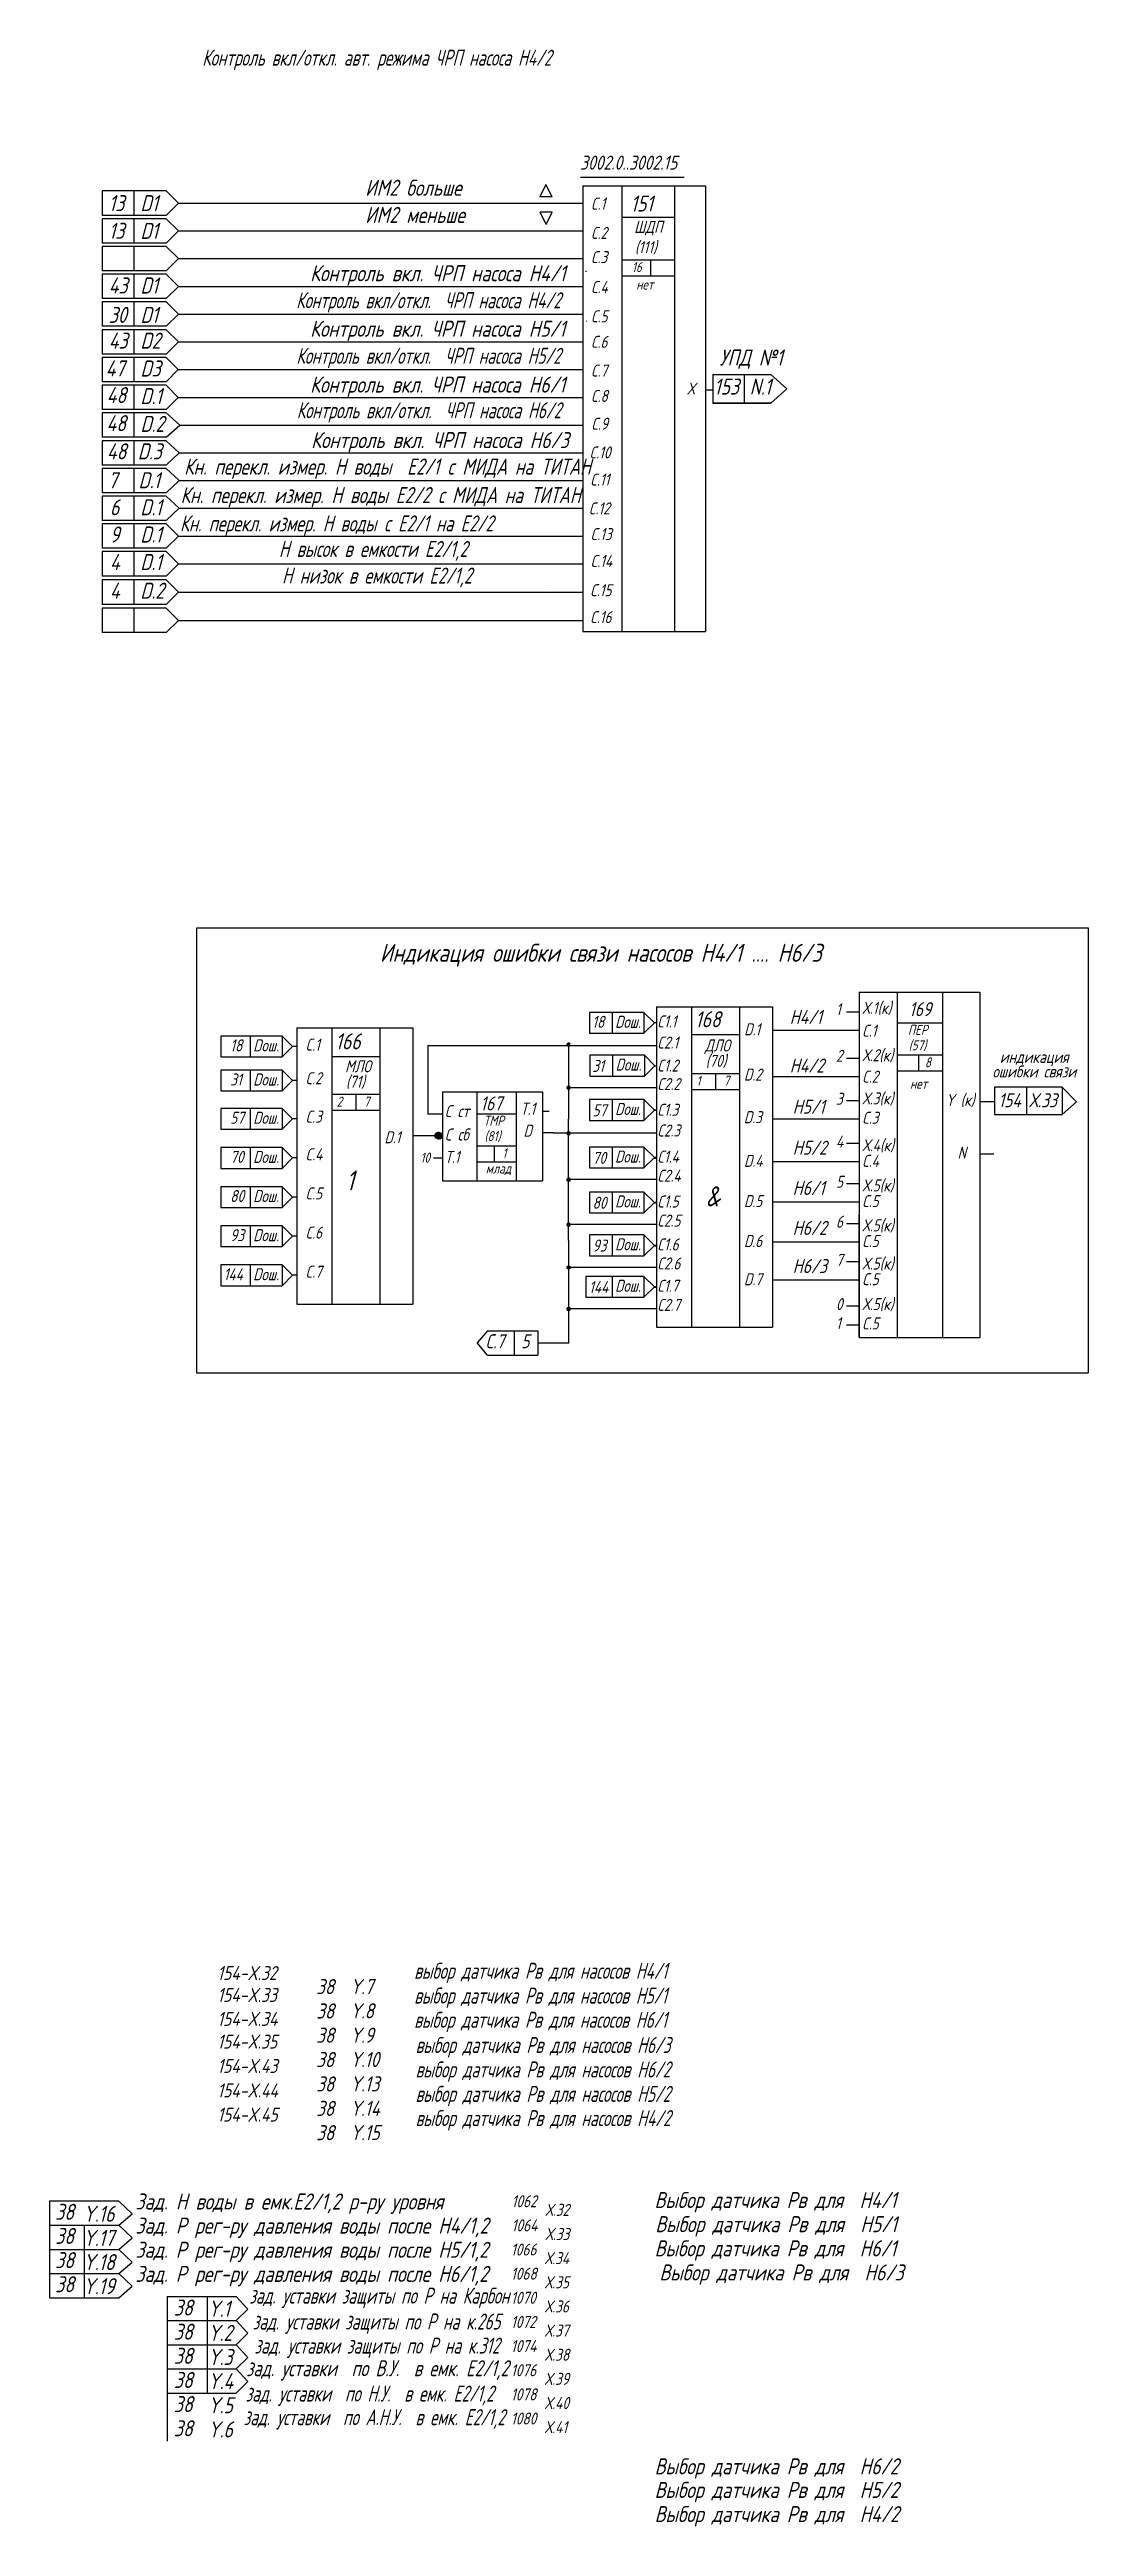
# Model space of a CAD drawing. Header units: millimetres. Extents: x -1319 to 705, y 574 to 3169.
# Drawn here: x 445 to 705, y 1069 to 1687 of the extents above; entities that cross this region are included whole.
import ezdxf

# ---------------------------------------------------------------- set-up
doc = ezdxf.new("R2010")
doc.units = ezdxf.units.MM
doc.layers.add('Текст', color=7, linetype='Continuous', lineweight=50)
doc.styles.add('GOST тип А', font='GOST_A.TTF', dxfattribs={"oblique": 15})
doc.styles.add('АСУТП', font='GOST_A.TTF', dxfattribs={"oblique": 15, "height": 2.5})

msp = doc.modelspace()

# ---------------------------------------------------------------- texts
at = {"style": 'АСУТП', "oblique": 15}
for s, p in [('18', (580.9, 1443.4)), ('Dош.', (586.63, 1443.4)), ('1', (641.75, 1446.55)), ('18', (490.56, 1437.53)), ('Dош.', (496.3, 1437.53)), ('31', (580.94, 1432.4)), ('Dош.', (586.76, 1432.72)), ('2', (641.75, 1434.92)), ('ошибки связи', (680.84, 1431.01)), ('индикация ', (682.66, 1434.64)), ('31', (490.56, 1429.01)), ('Dош.', (496.3, 1429.01)), ('57', (490.56, 1419.46)), ('Dош.', (496.3, 1419.46)), ('57', (581, 1421.33)), ('Dош.', (586.63, 1421.65)), ('3', (641.75, 1424.19)), ('4', (641.75, 1413.52)), ('70', (490.56, 1409.7)), ('Dош.', (496.3, 1409.7)), ('70', (581, 1409.46)), ('Dош.', (586.63, 1409.79)), ('80', (490.56, 1399.94)), ('Dош.', (496.3, 1399.94)), ('5', (641.75, 1403.5)), ('80', (581, 1398.26)), ('Dош.', (586.63, 1398.58)), ('93', (490.56, 1390.17)), ('Dош.', (496.3, 1390.17)), ('93', (581, 1387.57)), ('Dош.', (586.63, 1387.89)), ('6', (641.75, 1393.53)), ('7', (641.75, 1384)), ('144', (488.93, 1380.41)), ('Dош.', (496.3, 1380.41)), ('144', (580.11, 1377.23)), ('Dош.', (586.63, 1377.55)), ('0', (641.75, 1372.98)), ('1', (641.75, 1368.22))]:
    msp.add_text(s, height=3, dxfattribs=at).set_placement(p)
at = {"layer": 'Текст', "color": 7, "lineweight": 15, "style": 'GOST тип А', "oblique": 15}
for s, width, p in [('Контроль вкл/откл. авт. режима ЧРП насоса Н4/2', 0.85, (483.59, 1683.46)), ('Контроль вкл/откл.  ЧРП насоса Н4/2', 0.85, (507.03, 1622.93)), ('Контроль вкл/откл.  ЧРП насоса Н5/2', 0.85, (507.08, 1609.08)), ('Контроль вкл/откл.  ЧРП насоса Н6/2', 0.85, (507.19, 1595.48)), ('Кн. перекл. измер. Н воды  Е2/1 c МИДА на ТИТАН   ', 0.95, (479.07, 1581.43)), ('Кн. перекл. измер. Н воды Е2/2 с МИДА на ТИТАН  ', 0.95, (478.2, 1574.33)), (' Кн. перекл. измер. Н воды c Е2/1 на Е2/2   ', 0.9, (476.19, 1567.26)), ('Н высок в емкости Е2/1,2', 0.9, (502.73, 1560.88)), ('Н низок в емкости Е2/1,2', 0.9, (503.5, 1554.25)), ('выбор датчика Рв для насосов Н4/1', 0.85, (536.49, 1206.13)), ('выбор датчика Рв для насосов Н5/1', 0.85, (536.49, 1199.94)), ('выбор датчика Рв для насосов Н6/1', 0.85, (536.49, 1193.9)), ('выбор датчика Рв для насосов Н6/3', 0.85, (536.83, 1187.61)), ('выбор датчика Рв для насосов Н6/2', 0.85, (536.83, 1181.51)), ('выбор датчика Рв для насосов Н5/2', 0.85, (536.83, 1175.42)), ('выбор датчика Рв для насосов Н4/2', 0.85, (536.83, 1169.37)), ('зад. уставки защиты по Р на Карбон', 0.85, (495.31, 1125.08)), ('зад. уставки защиты по Р на к.265 ', 0.85, (496.17, 1118.62)), ('зад. уставки защиты по Р на к.312 ', 0.85, (496.61, 1112.61)), ('зад. уставки  по В.У.  в емк. Е2/1,2', 0.9, (494.59, 1106.97)), ('зад. уставки  по Н.У.  в емк. Е2/1,2', 0.85, (494.39, 1100.65)), ('зад. уставки  по А.Н.У.  в емк. Е2/1,2', 0.85, (493.91, 1094.76))]:
    msp.add_text(s, height=4, dxfattribs=dict(at, width=width)).set_placement(p)
for s, height, p in [('3002.0..3002.15', 3.5, (577.88, 1657.52)), ('13', 4, (460.26, 1647.17)), ('D1', 4, (468.17, 1647.17)), ('ИМ2 больше ', 4, (524.27, 1651)), ('С.1', 3, (580.65, 1647.54)), ('151', 4, (590.48, 1647.06)), ('13', 4, (460.26, 1640.25)), ('D1', 4, (468.17, 1640.25)), ('ИМ2 меньше ', 4, (524.27, 1644.22)), ('ШДП', 3, (591.39, 1641.75)), ('С.2', 3, (580.65, 1640.24)), ('(111)', 3, (591.59, 1636.68)), ('Контроль вкл. ЧРП насоса Н4/1', 4, (510.52, 1629.67)), ('С.3', 3, (580.65, 1634.21)), ('16', 2.5, (590.82, 1631.95)), ('43', 4, (460.26, 1626.62)), ('D1', 4, (468.17, 1626.62)), ('С.4', 3, (580.65, 1626.74)), ('нет', 2.5, (591.92, 1627.61)), ('30', 4, (460.26, 1619.28)), ('D1', 4, (468.17, 1619.28)), ('Контроль вкл. ЧРП насоса Н5/1', 4, (510.52, 1615.83)), ('С.5', 3, (580.65, 1619.43)), ('43', 4, (460.26, 1612.85)), ('D2', 4, (468.17, 1612.85)), ('С.6', 3, (580.65, 1613.06)), ('47', 4, (459.5, 1605.91)), ('D3', 4, (468.17, 1605.91)), ('С.7', 3, (580.65, 1605.89)), ('УПД №1', 4, (612.72, 1608.63)), ('48', 4, (459.75, 1599.27)), ('D.1', 4, (468.17, 1599.02)), ('Контроль вкл. ЧРП насоса Н6/1', 4, (510.52, 1601.89)), ('С.8', 3, (580.65, 1599.56)), ('Х', 3, (604.63, 1601.4)), ('153', 4, (611.32, 1601.39)), ('N.1', 4, (620.23, 1601.39)), ('48', 4, (459.7, 1592.27)), ('D.2', 4, (468.17, 1592.09)), ('С.9', 3, (580.74, 1592.62)), ('48', 4, (459.79, 1585.24)), ('D.3', 4, (467.5, 1585.24)), ('Контроль вкл. ЧРП насоса Н6/3', 4, (510.76, 1588.04)), ('С.10', 3, (580.29, 1585.47)), ('7', 4, (460.1, 1578.02)), ('D.1', 4, (467.69, 1578.02)), ('С.11', 3, (580.47, 1578.69)), ('6', 4, (460.55, 1571.28)), ('D.1', 4, (468.14, 1571.28)), ('С.12', 3, (580.11, 1571.51)), ('9', 4, (460.55, 1564.49)), ('D.1', 4, (468.14, 1564.49)), ('С.13', 3, (580.55, 1565.09)), ('4', 4, (460.55, 1557.61)), ('D.1', 4, (468.14, 1557.61)), ('С.14', 3, (580.55, 1558.38)), ('4', 4, (460.55, 1550.47)), ('D.2', 4, (468.14, 1550.47)), ('С.15', 3, (580.44, 1551.09)), ('С.16', 3, (580.44, 1544.38)), ('Индикация ошибки связи насосов Н4/1 .... Н6/3', 4.5, (527.94, 1459.87)), ('С1.1', 3, (597.19, 1443.51)), (' Н4/1 ', 3.5, (628.43, 1444.37)), ('Х.1(к) ', 3, (648.33, 1446.87)), ('С.1', 3, (509.41, 1437.71)), ('С2.1', 3, (597.19, 1438.22)), ('ДЛО', 3, (609.04, 1437.5)), ('D.1', 3, (618.85, 1441.54)), ('С.1', 3, (648.33, 1441.18)), ('ПЕР', 2.5, (659.72, 1441.64)), ('(57)', 2.5, (659.93, 1437.81)), ('MЛО', 3, (519.25, 1432.3)), ('С1.2', 3, (597.19, 1432.48)), ('(70)', 3, (609.25, 1433.66)), (' Н4/2 ', 3.5, (628.43, 1432.24)), ('Х.2(к) ', 3, (648.33, 1435.07)), ('8', 2.5, (663.95, 1433.54)), ('С.2', 3, (509.41, 1429.33)), ('(71)', 3, (519.46, 1428.46)), ('С2.2', 3, (597.19, 1427.87)), ('1', 2.5, (606.93, 1428.93)), ('7', 2.5, (613.71, 1428.93)), ('D.2', 3, (618.8, 1430.23)), ('Х.3(к) ', 3, (648.33, 1424.29)), ('С.2', 3, (648.33, 1429.72)), ('нет', 2.5, (660.26, 1428.19)), ('С.3', 3, (509.41, 1419.74)), ('2', 2.5, (517.14, 1423.73)), ('7', 2.5, (523.92, 1423.73)), ('С ст', 3, (544.16, 1421.11)), ('ТМР', 2.5, (553.82, 1418.97)), ('Т.1', 3, (563.06, 1421.74)), ('С1.3', 3, (597.19, 1421.46)), ('D.3', 3, (618.76, 1419.61)), (' Н5/1 ', 3.5, (629.16, 1421.97)), ('С.3', 3, (648.33, 1419.47)), ('Y (к)', 3, (669.15, 1423.89)), ('154', 3.5, (682.31, 1423.58)), ('Х.33', 3.5, (689.95, 1423.58)), ('D.1', 3, (529.06, 1414.59)), ('С сб', 3, (544.16, 1415.28)), ('(81)', 2.5, (554.02, 1415.13)), ('D', 3, (563.77, 1416.24)), ('С2.3', 3, (597.19, 1416.28)), (' Н5/2 ', 3.5, (629.16, 1411.73)), ('Х.4(к) ', 3, (648.33, 1412.61)), ('С.4', 3, (509.41, 1410.34)), ('10', 2.5, (538.04, 1409.77)), ('Т.1', 3, (544.16, 1409.69)), ('1', 2.5, (558.49, 1410.87)), ('С1.4', 3, (597.19, 1409.76)), ('D.4', 3, (618.8, 1408.71)), ('С.4', 3, (648.33, 1408.71)), ('N', 3, (672.12, 1410.77)), ('С.5', 3, (509.41, 1400.58)), ('1', 5, (519.47, 1402.83)), ('млад', 2.5, (554.36, 1407.05)), ('С2.4', 3, (597.19, 1405)), ('&', 5, (609.26, 1398.85)), (' Н6/1 ', 3.5, (629.16, 1401.7)), ('Х.5(к) ', 3, (648.33, 1402.59)), ('С1.5', 3, (597.19, 1398.56)), ('С2.5', 3, (597.19, 1393.8)), ('D.5', 3, (618.8, 1398.68)), ('С.5', 3, (648.33, 1398.68)), ('С.6', 3, (509.41, 1390.82)), ('С1.6', 3, (597.19, 1387.86)), ('D.6', 3, (618.8, 1388.71)), (' Н6/2 ', 3.5, (629.16, 1391.73)), ('Х.5(к) ', 3, (648.33, 1392.62)), ('С.5', 3, (648.33, 1388.71)), ('С2.6', 3, (597.19, 1383.11)), (' Н6/3 ', 3.5, (629.16, 1382.2)), ('Х.5(к) ', 3, (648.33, 1383.09)), ('С.7', 3, (509.41, 1381.06)), ('С1.7', 3, (597.19, 1377.53)), ('D.7', 3, (618.8, 1379.18)), ('С.5', 3, (648.33, 1379.18)), ('С2.7', 3, (597.19, 1372.77)), ('Х.5(к) ', 3, (648.33, 1372.98)), ('С.7', 3.5, (554.31, 1363.46)), ('5', 3.5, (563.2, 1363.46)), ('С.5', 3, (648.33, 1368.16)), ('154-X.32', 3.5, (487.36, 1205.82)), ('38', 3.775, (512.06, 1202.3)), (' Y.7', 3.775, (518.56, 1202.3)), ('154-X.33', 3.5, (487.36, 1200.35)), ('38', 3.775, (512.06, 1196.21)), (' Y.8', 3.775, (518.56, 1196.25)), ('154-X.34', 3.5, (487.36, 1194.37)), ('38', 3.775, (512.06, 1190.16)), (' Y.9', 3.775, (518.56, 1190.18)), ('154-X.35', 3.5, (487.36, 1188.72)), ('38', 3.775, (512.06, 1184.09)), (' Y.10', 3.775, (518.56, 1184.11)), ('154-X.43', 3.5, (487.36, 1182.63)), ('38', 3.775, (512.06, 1178)), (' Y.13', 3.775, (518.56, 1178.02)), ('154-X.44', 3.5, (487.36, 1176.54)), ('38', 3.775, (512.06, 1171.9)), (' Y.14', 3.775, (518.56, 1171.92)), ('154-X.45', 3.5, (487.36, 1170.49)), ('38', 3.775, (512.06, 1165.85)), (' Y.15', 3.775, (518.56, 1165.87)), ('38', 4, (446.89, 1145.99)), ('Y.16', 4, (453.87, 1145.5)), ('Зад. Н воды в емк.Е2/1,2 р-ру уровня', 4, (466.91, 1148.57)), ('1062', 3, (560.79, 1149.13)), ('Х.32', 3, (569.23, 1146.98)), ('Выбор датчика Рв для  Н4/1', 4, (596.48, 1148.93)), ('38', 4, (446.89, 1139.97)), ('Y.17', 4, (453.87, 1139.48)), ('Зад. Р рег-ру давления воды после Н4/1,2', 4, (466.91, 1142.55)), ('1064', 3, (560.79, 1143.11)), ('Х.33', 3, (569.23, 1140.95)), ('Выбор датчика Рв для  Н5/1', 4, (596.67, 1142.91)), ('38', 4, (446.89, 1133.94)), ('Y.18', 4, (453.87, 1133.45)), ('Зад. P рег-ру давления воды после Н5/1,2', 4, (466.91, 1136.52)), ('1066', 3, (560.62, 1137.09)), ('Х.34', 3, (569.06, 1134.93)), ('Выбор датчика Рв для  Н6/1', 4, (596.51, 1136.88)), ('38', 4, (446.89, 1127.92)), ('Y.19', 4, (453.87, 1127.43)), ('Зад. P рег-ру давления воды после Н6/1,2', 4, (466.91, 1130.5)), ('1068', 3, (560.62, 1131.06)), ('Х.35', 3, (569.06, 1128.9)), ('Выбор датчика Рв для  Н6/3', 4, (597.7, 1130.86)), ('38', 4, (476.5, 1122.1)), ('Y.1', 4, (485.03, 1121.82)), ('1070', 3, (560.62, 1125.04)), ('Х.36', 3, (569.06, 1122.88)), ('38', 4, (476.5, 1116.08)), ('Y.2', 4, (485.03, 1115.79)), ('1072', 3, (560.62, 1119.01)), ('Х.37', 3, (569.06, 1116.86)), ('38', 4, (476.5, 1110.06)), ('Y.3', 4, (485.03, 1109.77)), ('1074', 3, (560.62, 1112.99)), ('Х.38', 3, (569.06, 1110.83)), ('38', 4, (476.5, 1104.03)), ('Y.4', 4, (485.03, 1103.75)), ('1076', 3, (560.62, 1106.96)), ('Х.39', 3, (569.06, 1104.81)), ('38', 4, (476.5, 1098.01)), ('Y.5', 4, (485.03, 1097.72)), ('1078', 3, (560.62, 1100.94)), ('Х.40', 3, (569.06, 1098.78)), ('38', 4, (476.5, 1091.98)), ('Y.6', 4, (485.03, 1091.7)), ('1080', 3, (560.62, 1094.92)), ('Х.41', 3, (569.06, 1092.76)), ('Выбор датчика Рв для  Н6/2', 4, (596.51, 1082.49)), ('Выбор датчика Рв для  Н5/2', 4, (596.51, 1076.6)), ('Выбор датчика Рв для  Н4/2', 4, (596.51, 1070.57))]:
    msp.add_text(s, height=height, dxfattribs=at).set_placement(p)
at = {"layer": 'Текст', "color": 1, "lineweight": 15, "style": 'GOST тип А', "oblique": 15}
for s, height, p in [('168', 4, (606.6, 1443.54)), ('169', 3.5, (660, 1446.31)), ('166', 4, (516.82, 1438.03)), ('167', 3.5, (553, 1422.79))]:
    msp.add_text(s, height=height, dxfattribs=at).set_placement(p)

# ---------------------------------------------------------------- hatches: boundary and pattern name
h = msp.add_hatch(color=7)
edge = h.paths.add_edge_path()
edge.add_arc((575.03, 1439.22), 0.2, 0, 360)
h = msp.add_hatch(color=7)
edge = h.paths.add_edge_path()
edge.add_arc((575.03, 1428.47), 0.2, 0, 360)
msp.add_hatch(color=7).paths.add_polyline_path([(541.56, 1416.5, 1), (543.54, 1416.5, 1)])
msp.add_hatch(color=7).paths.add_polyline_path([(541.56, 1416.5, 1), (543.54, 1416.5, 1)])
h = msp.add_hatch(color=7)
edge = h.paths.add_edge_path()
edge.add_arc((575.03, 1417.06), 0.2, 0, 360)
h = msp.add_hatch(color=7)
edge = h.paths.add_edge_path()
edge.add_arc((575.03, 1405.49), 0.2, 0, 360)
h = msp.add_hatch(color=7)
edge = h.paths.add_edge_path()
edge.add_arc((575.03, 1394.29), 0.2, 0, 360)
h = msp.add_hatch(color=7)
edge = h.paths.add_edge_path()
edge.add_arc((575.03, 1383.6), 0.2, 0, 360)
h = msp.add_hatch(color=7)
edge = h.paths.add_edge_path()
edge.add_arc((575.03, 1373.26), 0.2, 0, 360)

# ---------------------------------------------------------------- linework, layer by layer
at = {"color": 7}
for p, q in [((474.62, 1652.2), (458.6, 1652.2)), ((458.6, 1652.2), (458.6, 1646.12)), ((466.53, 1652.2), (466.53, 1646.12)), ((474.62, 1652.2), (477.7, 1649.16)), ((569.31, 1653.78), (567.85, 1650.74)), ((570.84, 1650.74), (567.85, 1650.74)), ((569.31, 1653.78), (570.84, 1650.74)), ((578.04, 1655.64), (603.89, 1655.64)), ((588.29, 1653.47), (588.29, 1597.88)), ((601.46, 1653.47), (601.46, 1597.88)), ((474.62, 1646.12), (458.6, 1646.12)), ((474.62, 1645.28), (458.6, 1645.28)), ((458.6, 1645.28), (458.6, 1639.2)), ((466.53, 1645.28), (466.53, 1639.2)), ((474.62, 1646.12), (477.7, 1649.16)), ((474.62, 1645.28), (477.7, 1642.24)), ((477.7, 1649.16), (578.55, 1649.16)), ((570.93, 1646.9), (567.95, 1646.9)), ((569.4, 1643.86), (567.95, 1646.9)), ((569.4, 1643.86), (570.93, 1646.9)), ((588.29, 1645.7), (601.46, 1645.7)), ((474.62, 1639.2), (458.6, 1639.2)), ((474.62, 1638.36), (458.6, 1638.36)), ((458.6, 1638.36), (458.6, 1632.27)), ((466.53, 1638.36), (466.53, 1632.27)), ((474.62, 1639.2), (477.7, 1642.24)), ((474.62, 1638.36), (477.7, 1635.32)), ((477.7, 1642.24), (578.55, 1642.24)), ((474.62, 1632.27), (458.6, 1632.27)), ((474.62, 1632.27), (477.7, 1635.32)), ((477.7, 1635.32), (578.55, 1635.32)), ((579.41, 1632.1), (579.29, 1632.1)), ((579.45, 1632.1), (579.33, 1632.1)), ((579.53, 1632.1), (579.4, 1632.1)), ((588.29, 1635.05), (601.46, 1635.05)), ((595.44, 1635.05), (595.44, 1631.05)), ((474.62, 1631.44), (458.6, 1631.44)), ((458.6, 1631.44), (458.6, 1625.35)), ((474.62, 1625.35), (458.6, 1625.35)), ((466.53, 1631.44), (466.53, 1625.35)), ((474.62, 1631.44), (477.7, 1628.39)), ((474.62, 1625.35), (477.7, 1628.39)), ((477.7, 1628.39), (578.55, 1628.39)), ((588.29, 1631.05), (601.46, 1631.05)), ((474.62, 1624.51), (458.6, 1624.51)), ((458.6, 1624.51), (458.6, 1618.43)), ((466.53, 1624.51), (466.53, 1618.43)), ((474.62, 1624.51), (477.7, 1621.47)), ((474.62, 1618.43), (477.7, 1621.47)), ((477.7, 1621.47), (578.55, 1621.47)), ((579.53, 1619.62), (579.4, 1619.62)), ((474.62, 1618.43), (458.6, 1618.43)), ((474.62, 1617.59), (458.6, 1617.59)), ((458.6, 1617.59), (458.6, 1611.51)), ((466.53, 1617.59), (466.53, 1611.51)), ((474.62, 1617.59), (477.7, 1614.55)), ((474.62, 1611.51), (477.7, 1614.55)), ((477.7, 1614.55), (578.55, 1614.55)), ((474.62, 1611.51), (458.6, 1611.51)), ((474.62, 1610.67), (458.6, 1610.67)), ((458.6, 1610.67), (458.6, 1604.59)), ((466.53, 1610.67), (466.53, 1604.59)), ((474.62, 1610.67), (477.55, 1607.63)), ((474.62, 1604.59), (477.55, 1607.63)), ((477.55, 1607.63), (578.55, 1607.63)), ((474.62, 1604.59), (458.6, 1604.59)), ((474.62, 1603.75), (458.6, 1603.75)), ((458.6, 1603.75), (458.6, 1597.66)), ((466.53, 1603.75), (466.53, 1597.66)), ((474.62, 1603.75), (477.55, 1600.71)), ((474.62, 1597.66), (477.55, 1600.71)), ((477.55, 1600.71), (578.55, 1600.71)), ((609.23, 1602.57), (611.01, 1602.57)), ((611.01, 1606.4), (611.01, 1599.29)), ((611.01, 1606.4), (625.54, 1606.4)), ((618.89, 1606.4), (618.89, 1599.29)), ((625.54, 1606.4), (629.53, 1602.85)), ((625.54, 1599.29), (629.53, 1602.85)), ((474.62, 1597.66), (458.6, 1597.66)), ((474.62, 1596.84), (458.6, 1596.84)), ((458.6, 1596.84), (458.6, 1590.75)), ((466.53, 1596.84), (466.53, 1590.75)), ((474.62, 1596.84), (478.01, 1593.79)), ((588.29, 1597.88), (588.29, 1542.31)), ((601.46, 1597.88), (601.46, 1542.31)), ((611.01, 1599.29), (625.54, 1599.29)), ((625.54, 1599.29), (611.01, 1599.29)), ((474.62, 1590.75), (458.6, 1590.75)), ((474.62, 1589.9), (458.6, 1589.9)), ((458.6, 1589.9), (458.6, 1583.82)), ((466.53, 1589.9), (466.53, 1583.82)), ((474.62, 1590.75), (478.01, 1593.79)), ((474.62, 1589.9), (477.8, 1586.86)), ((478.01, 1593.79), (578.55, 1593.79)), ((474.62, 1583.82), (458.6, 1583.82)), ((474.62, 1582.98), (458.6, 1582.98)), ((458.6, 1582.98), (458.6, 1576.9)), ((466.53, 1582.98), (466.53, 1576.9)), ((474.62, 1583.82), (477.8, 1586.86)), ((474.62, 1582.98), (477.8, 1579.94)), ((477.8, 1586.86), (578.55, 1586.86)), ((474.62, 1576.9), (458.6, 1576.9)), ((474.62, 1576.06), (458.6, 1576.06)), ((458.6, 1576.06), (458.6, 1569.98)), ((466.53, 1576.06), (466.53, 1569.98)), ((474.62, 1576.9), (477.8, 1579.94)), ((474.62, 1576.06), (477.8, 1573.02)), ((477.8, 1579.94), (578.55, 1579.94)), ((474.62, 1569.98), (458.6, 1569.98)), ((474.62, 1569.98), (477.8, 1573.02)), ((477.8, 1573.02), (578.55, 1573.02)), ((474.62, 1569.14), (458.6, 1569.14)), ((458.6, 1569.14), (458.6, 1563.05)), ((466.53, 1569.14), (466.53, 1563.05)), ((474.62, 1569.14), (477.64, 1566.1)), ((474.62, 1563.05), (477.64, 1566.1)), ((477.64, 1566.1), (578.55, 1566.1)), ((474.62, 1563.05), (458.6, 1563.05)), ((474.62, 1562.22), (458.6, 1562.22)), ((458.6, 1562.22), (458.6, 1556.13)), ((466.53, 1562.22), (466.53, 1556.13)), ((474.62, 1562.22), (477.64, 1559.17)), ((474.62, 1556.13), (477.64, 1559.17)), ((477.64, 1559.17), (578.55, 1559.17)), ((474.62, 1556.13), (458.6, 1556.13)), ((474.62, 1555.14), (458.6, 1555.14)), ((458.6, 1555.14), (458.6, 1549.06)), ((466.53, 1555.14), (466.53, 1549.06)), ((474.62, 1555.14), (477.64, 1552.1)), ((474.62, 1549.06), (477.64, 1552.1)), ((477.64, 1552.1), (578.55, 1552.1)), ((569.57, 1552.86), (569.57, 1552.86)), ((575.96, 1552.1), (578.55, 1552.1)), ((474.62, 1549.06), (458.6, 1549.06)), ((474.62, 1548.1), (458.6, 1548.1)), ((458.6, 1548.1), (458.6, 1542.02)), ((466.53, 1548.1), (466.53, 1542.02)), ((474.62, 1548.1), (477.64, 1545.06)), ((474.62, 1542.02), (477.64, 1545.06)), ((477.64, 1545.06), (578.55, 1545.06)), ((474.62, 1542.02), (458.6, 1542.02)), ((657.06, 1452.31), (657.06, 1366.13)), ((668.39, 1452.31), (668.39, 1366.13)), ((605.71, 1448.66), (605.71, 1368.68)), ((617.71, 1448.66), (617.71, 1368.68)), ((647.56, 1447.32), (644.4, 1447.32)), ((515.93, 1443.44), (515.93, 1374.42)), ((527.93, 1443.44), (527.93, 1374.42)), ((596.97, 1444.63), (596.44, 1444.63)), ((605.71, 1441.74), (617.71, 1441.74)), ((647.56, 1442.75), (625.91, 1442.75)), ((657.06, 1444.64), (668.39, 1444.64)), ((507.14, 1438.76), (506.1, 1438.76)), ((515.93, 1436.23), (527.93, 1436.23)), ((539.91, 1439.02), (539.91, 1421.9)), ((596.97, 1433.84), (596.44, 1433.84)), ((647.56, 1435.76), (644.4, 1435.76)), ((657.06, 1436.64), (668.39, 1436.64)), ((662.39, 1436.64), (662.39, 1432.64)), ((507.14, 1430.25), (506.1, 1430.25)), ((605.71, 1432.02), (617.71, 1432.02)), ((605.71, 1428.02), (617.71, 1428.02)), ((611.71, 1432.02), (611.71, 1428.02)), ((647.56, 1431.19), (625.91, 1431.19)), ((657.06, 1432.64), (668.39, 1432.64)), ((698.21, 1428.63), (681.34, 1428.63)), ((681.34, 1428.63), (681.34, 1421.77)), ((689.3, 1428.63), (689.3, 1421.77)), ((698.21, 1428.63), (701.8, 1424.96)), ((698.21, 1428.63), (698.21, 1421.77)), ((507.12, 1427.38), (507.18, 1427.38)), ((507.12, 1427.38), (507.18, 1427.38)), ((515.93, 1426.82), (527.93, 1426.82)), ((515.93, 1422.82), (527.93, 1422.82)), ((521.93, 1426.82), (521.93, 1422.82)), ((543.58, 1421.9), (539.91, 1421.9)), ((552.09, 1427.44), (552.09, 1405.26)), ((552.09, 1421.96), (561.96, 1421.96)), ((561.96, 1427.44), (561.96, 1405.26)), ((568.49, 1422.61), (570.21, 1422.61)), ((596.97, 1422.89), (596.44, 1422.89)), ((647.56, 1425.17), (644.4, 1425.17)), ((677.71, 1425.03), (681.16, 1425.03)), ((681.34, 1421.77), (698.21, 1421.77)), ((698.21, 1421.77), (701.8, 1424.96)), ((507.14, 1420.7), (506.1, 1420.7)), ((543.53, 1416.45), (543.58, 1416.45)), ((543.53, 1416.45), (543.58, 1416.45)), ((647.56, 1420.6), (625.91, 1420.6)), ((507.14, 1410.93), (506.1, 1410.93)), ((543.58, 1410.87), (541.34, 1410.87)), ((552.09, 1413.96), (561.96, 1413.96)), ((552.09, 1409.96), (561.96, 1409.96)), ((556.49, 1413.96), (556.49, 1409.96)), ((596.97, 1411.02), (596.44, 1411.02)), ((596.9, 1413.41), (596.97, 1413.41)), ((596.9, 1413.41), (596.97, 1413.41)), ((647.56, 1409.94), (625.91, 1409.94)), ((647.56, 1414.51), (644.4, 1414.51)), ((677.71, 1411.94), (681.16, 1411.94)), ((647.56, 1404.48), (644.4, 1404.48)), ((507.14, 1401.17), (506.1, 1401.17)), ((596.97, 1399.82), (596.44, 1399.82)), ((596.9, 1402.21), (596.97, 1402.21)), ((596.9, 1402.21), (596.97, 1402.21)), ((647.56, 1399.92), (625.91, 1399.92)), ((507.14, 1391.41), (506.1, 1391.41)), ((596.9, 1391.52), (596.97, 1391.52)), ((596.9, 1391.52), (596.97, 1391.52)), ((647.56, 1394.52), (644.4, 1394.52)), ((596.97, 1389.13), (596.44, 1389.13)), ((647.56, 1389.95), (625.91, 1389.95)), ((647.56, 1384.98), (644.4, 1384.98)), ((507.14, 1381.65), (506.1, 1381.65)), ((596.97, 1378.79), (596.44, 1378.79)), ((596.9, 1381.18), (596.97, 1381.18)), ((596.9, 1381.18), (596.97, 1381.18)), ((647.56, 1380.42), (625.91, 1380.42)), ((647.56, 1373.97), (644.4, 1373.97)), ((554.83, 1367.82), (552.24, 1364.77)), ((554.83, 1367.82), (567.32, 1367.82)), ((554.83, 1367.82), (567.32, 1367.82)), ((561.43, 1367.82), (561.43, 1361.73)), ((567.32, 1367.82), (567.32, 1361.73)), ((647.56, 1369.2), (644.4, 1369.2)), ((554.83, 1361.73), (552.24, 1364.77)), ((554.83, 1361.73), (567.32, 1361.73)), ((445.48, 1150.66), (445.48, 1144.63)), ((462.78, 1150.66), (466.08, 1147.49)), ((445.48, 1144.63), (462.78, 1144.63)), ((445.48, 1144.63), (462.78, 1144.63)), ((445.48, 1144.63), (445.48, 1138.61)), ((454.12, 1144.63), (454.12, 1138.61)), ((462.78, 1144.63), (466.08, 1147.49)), ((462.78, 1144.63), (466.08, 1141.46)), ((445.48, 1138.61), (462.78, 1138.61)), ((445.48, 1138.61), (462.78, 1138.61)), ((445.48, 1138.61), (462.78, 1138.61)), ((445.48, 1138.61), (445.48, 1132.59)), ((454.12, 1138.61), (454.12, 1132.59)), ((462.78, 1138.61), (466.08, 1141.46)), ((462.78, 1138.61), (466.08, 1135.44)), ((445.48, 1132.59), (462.78, 1132.59)), ((445.48, 1132.59), (462.78, 1132.59)), ((445.48, 1132.59), (462.78, 1132.59)), ((445.48, 1132.59), (445.48, 1126.56)), ((454.12, 1132.59), (454.12, 1126.56)), ((462.78, 1132.59), (466.08, 1135.44)), ((462.78, 1132.59), (466.08, 1129.41)), ((445.48, 1126.56), (462.78, 1126.56)), ((445.48, 1126.56), (462.78, 1126.56)), ((445.48, 1126.56), (462.78, 1126.56)), ((462.78, 1126.56), (466.08, 1129.41)), ((474.8, 1126.88), (492.1, 1126.88)), ((474.8, 1126.88), (492.1, 1126.88)), ((474.8, 1126.88), (474.8, 1120.86)), ((484.79, 1126.88), (484.79, 1120.86)), ((492.1, 1126.88), (494.95, 1123.71)), ((474.8, 1120.86), (492.1, 1120.86)), ((474.8, 1120.86), (492.1, 1120.86)), ((474.8, 1120.86), (474.8, 1114.83)), ((484.79, 1120.86), (484.79, 1114.83)), ((492.1, 1120.86), (494.95, 1123.71)), ((492.1, 1120.86), (494.95, 1117.68)), ((474.8, 1114.83), (492.1, 1114.83)), ((474.8, 1114.83), (492.1, 1114.83)), ((474.8, 1114.83), (474.8, 1108.81)), ((484.79, 1114.83), (484.79, 1108.81)), ((492.1, 1114.83), (494.95, 1117.68)), ((492.1, 1114.83), (494.95, 1111.66)), ((474.8, 1108.81), (492.1, 1108.81)), ((474.8, 1108.81), (492.1, 1108.81)), ((474.8, 1108.81), (474.8, 1102.78)), ((484.79, 1108.81), (484.79, 1102.78)), ((492.1, 1108.81), (494.95, 1111.66)), ((492.1, 1108.81), (494.95, 1105.63)), ((474.8, 1102.78), (492.1, 1102.78)), ((474.8, 1102.78), (492.1, 1102.78)), ((474.8, 1102.78), (492.1, 1102.78)), ((474.8, 1102.78), (474.8, 1096.76)), ((492.1, 1102.78), (494.95, 1105.63)), ((474.8, 1096.76), (474.8, 1090.73))]:
    msp.add_line(p, q, dxfattribs=at)
at = {"color": 7, "lineweight": 30}
for p, q in [((578.55, 1653.47), (609.23, 1653.47)), ((578.6, 1653.52), (578.6, 1542.31)), ((609.23, 1653.47), (609.23, 1597.88)), ((609.23, 1597.88), (609.23, 1542.31)), ((578.6, 1542.31), (609.23, 1542.31)), ((647.56, 1452.31), (677.71, 1452.31)), ((647.56, 1452.31), (647.56, 1366.13)), ((677.71, 1452.31), (677.71, 1366.13)), ((596.97, 1448.66), (625.91, 1448.66)), ((596.97, 1448.66), (596.97, 1368.68)), ((625.91, 1448.66), (625.91, 1368.68)), ((507.18, 1443.44), (536.12, 1443.44)), ((507.18, 1443.44), (507.18, 1374.42)), ((536.12, 1443.44), (536.12, 1374.42)), ((543.58, 1427.44), (568.49, 1427.44)), ((543.58, 1427.44), (543.58, 1405.26)), ((568.49, 1427.44), (568.49, 1405.26)), ((543.58, 1405.26), (568.49, 1405.26)), ((507.18, 1374.42), (536.12, 1374.42)), ((596.97, 1368.68), (625.91, 1368.68)), ((647.56, 1366.13), (677.71, 1366.13))]:
    msp.add_line(p, q, dxfattribs=at)
for p, q in [((482.19, 1468.28), (482.19, 1357.31)), ((704.79, 1468.28), (482.19, 1468.28)), ((704.79, 1357.31), (704.79, 1468.28)), ((593.84, 1447.23), (580.21, 1447.23)), ((580.21, 1447.23), (580.21, 1442.04)), ((585.87, 1447.23), (585.87, 1442.04)), ((593.84, 1447.23), (596.44, 1444.63)), ((593.84, 1447.23), (593.84, 1442.04)), ((503.51, 1441.36), (488.21, 1441.36)), ((488.21, 1441.36), (488.21, 1436.17)), ((495.53, 1441.36), (495.53, 1436.17)), ((503.51, 1441.36), (506.1, 1438.76)), ((503.51, 1441.36), (503.51, 1436.17)), ((580.21, 1442.04), (593.84, 1442.04)), ((593.84, 1442.04), (596.44, 1444.63)), ((488.21, 1436.17), (503.51, 1436.17)), ((503.51, 1436.17), (506.1, 1438.76)), ((539.91, 1439.02), (575.03, 1439.02)), ((575.03, 1439.02), (575.03, 1420.73)), ((575.03, 1439.02), (575.03, 1439.02)), ((575.03, 1439.02), (596.97, 1439.02)), ((593.97, 1436.55), (580.33, 1436.55)), ((580.33, 1436.55), (580.33, 1431.37)), ((585.99, 1436.55), (585.99, 1431.37)), ((589.86, 1433.96), (589.86, 1433.96)), ((593.97, 1436.55), (596.56, 1433.96)), ((593.97, 1436.55), (593.97, 1431.37)), ((593.97, 1431.37), (596.56, 1433.96)), ((503.51, 1432.84), (488.21, 1432.84)), ((488.21, 1432.84), (488.21, 1427.66)), ((488.21, 1427.66), (503.51, 1427.66)), ((495.53, 1432.84), (495.53, 1427.66)), ((503.51, 1432.84), (506.1, 1430.25)), ((503.51, 1432.84), (503.51, 1427.66)), ((503.51, 1427.66), (506.1, 1430.25)), ((575.03, 1428.5), (596.97, 1428.5)), ((580.33, 1431.37), (593.97, 1431.37)), ((503.51, 1423.29), (488.21, 1423.29)), ((488.21, 1423.29), (488.21, 1418.1)), ((495.53, 1423.29), (495.53, 1418.1)), ((503.51, 1423.29), (506.1, 1420.7)), ((503.51, 1423.29), (503.51, 1418.1)), ((593.84, 1425.48), (580.21, 1425.48)), ((580.21, 1425.48), (580.21, 1420.3)), ((585.87, 1425.48), (585.87, 1420.3)), ((593.84, 1425.48), (596.44, 1422.89)), ((593.84, 1425.48), (593.84, 1420.3)), ((593.84, 1420.3), (596.44, 1422.89)), ((596.42, 1422.87), (596.97, 1422.87)), ((488.21, 1418.1), (503.51, 1418.1)), ((503.51, 1418.1), (506.1, 1420.7)), ((542.71, 1416.47), (536.12, 1416.47)), ((571.2, 1417.22), (568.69, 1417.22)), ((571.2, 1417.22), (575.34, 1417.22)), ((575.03, 1390.41), (575.03, 1420.73)), ((575.14, 1417.22), (596.97, 1417.22)), ((580.21, 1420.3), (593.84, 1420.3)), ((503.51, 1413.53), (488.21, 1413.53)), ((488.21, 1413.53), (488.21, 1408.34)), ((495.53, 1413.53), (495.53, 1408.34)), ((503.51, 1413.53), (506.1, 1410.93)), ((503.51, 1413.53), (503.51, 1408.34)), ((503.51, 1408.34), (506.1, 1410.93)), ((593.84, 1413.62), (580.21, 1413.62)), ((580.21, 1413.62), (580.21, 1408.43)), ((585.87, 1413.62), (585.87, 1408.43)), ((593.84, 1413.62), (596.44, 1411.02)), ((593.84, 1413.62), (593.84, 1408.43)), ((593.84, 1408.43), (596.44, 1411.02)), ((596.33, 1410.92), (596.97, 1410.92)), ((488.21, 1408.34), (503.51, 1408.34)), ((503.51, 1403.77), (488.21, 1403.77)), ((488.21, 1403.77), (488.21, 1398.58)), ((495.53, 1403.77), (495.53, 1398.58)), ((503.51, 1403.77), (506.1, 1401.17)), ((503.51, 1403.77), (503.51, 1398.58)), ((575.14, 1405.61), (596.97, 1405.61)), ((580.21, 1408.43), (593.84, 1408.43)), ((488.21, 1398.58), (503.51, 1398.58)), ((503.51, 1398.58), (506.1, 1401.17)), ((593.84, 1402.41), (580.21, 1402.41)), ((580.21, 1402.41), (580.21, 1397.23)), ((580.21, 1397.23), (593.84, 1397.23)), ((585.87, 1402.41), (585.87, 1397.23)), ((593.84, 1402.41), (596.44, 1399.82)), ((593.84, 1402.41), (593.84, 1397.23)), ((593.84, 1397.23), (596.44, 1399.82)), ((596.33, 1399.72), (596.97, 1399.72)), ((647.56, 1366.13), (647.56, 1396.74)), ((503.51, 1394), (488.21, 1394)), ((488.21, 1394), (488.21, 1388.82)), ((495.53, 1394), (495.53, 1388.82)), ((503.51, 1394), (506.1, 1391.41)), ((503.51, 1394), (503.51, 1388.82)), ((503.51, 1388.82), (506.1, 1391.41)), ((575.14, 1394.41), (596.97, 1394.41)), ((593.84, 1391.72), (580.21, 1391.72)), ((580.21, 1391.72), (580.21, 1386.54)), ((585.87, 1391.72), (585.87, 1386.54)), ((593.84, 1391.72), (596.44, 1389.13)), ((593.84, 1391.72), (593.84, 1386.54)), ((488.21, 1388.82), (503.51, 1388.82)), ((575.03, 1390.41), (575.03, 1364.69)), ((580.21, 1386.54), (593.84, 1386.54)), ((593.84, 1386.54), (596.44, 1389.13)), ((596.33, 1389.03), (596.97, 1389.03)), ((503.51, 1384.24), (488.21, 1384.24)), ((488.21, 1384.24), (488.21, 1379.06)), ((488.21, 1379.06), (503.51, 1379.06)), ((495.53, 1384.24), (495.53, 1379.06)), ((503.51, 1384.24), (506.1, 1381.65)), ((503.51, 1384.24), (503.51, 1379.06)), ((503.51, 1379.06), (506.1, 1381.65)), ((575.14, 1383.72), (596.97, 1383.72)), ((593.84, 1381.38), (579.32, 1381.38)), ((579.32, 1381.38), (579.32, 1376.2)), ((585.87, 1381.38), (585.87, 1376.2)), ((593.84, 1381.38), (596.44, 1378.79)), ((593.84, 1381.38), (593.84, 1376.2)), ((593.84, 1376.2), (596.44, 1378.79)), ((596.33, 1378.69), (596.97, 1378.69)), ((575.14, 1373.38), (596.97, 1373.38)), ((579.32, 1376.2), (593.84, 1376.2)), ((567.32, 1364.81), (575.14, 1364.81)), ((482.19, 1357.31), (704.79, 1357.31)), ((462.78, 1150.66), (445.48, 1150.66)), ((445.48, 1144.63), (462.78, 1144.63)), ((445.48, 1138.61), (462.78, 1138.61)), ((445.48, 1132.59), (462.78, 1132.59)), ((445.48, 1126.56), (462.78, 1126.56))]:
    msp.add_line(p, q)
at = {"color": 7, "lineweight": 60}
for centre in [(575.03, 1439.22), (575.03, 1428.47), (575.03, 1417.06), (575.03, 1405.49), (575.03, 1394.29), (575.03, 1383.6), (575.03, 1373.26)]:
    msp.add_circle(centre, 0.2, dxfattribs=at)
at = {"color": 7, "lineweight": 30}
for centre in [(542.52, 1416.5), (542.52, 1416.5), (542.52, 1416.5), (542.71, 1416.47), (542.71, 1416.47)]:
    msp.add_circle(centre, 0.825, dxfattribs=at)

msp.set_redraw_order([(e.dxf.handle, doc.entitydb.next_handle()) for e in msp.query("TEXT MTEXT ATTDEF DIMENSION ARC_DIMENSION")])  # texts and dimensions are drawn at this point

doc.saveas('drawing.dxf')
